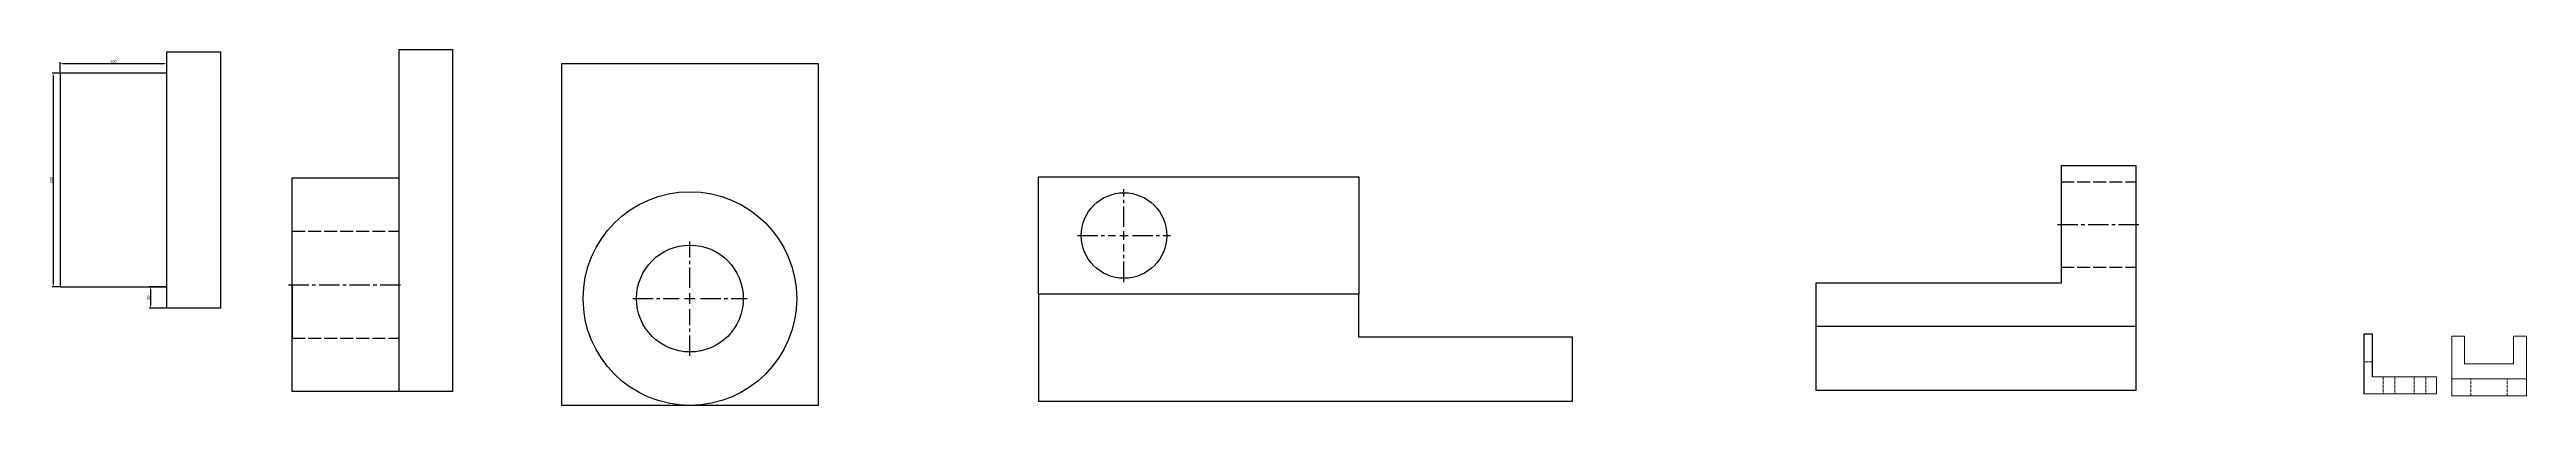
# Model space of a CAD drawing. Header units: millimetres. Extents: x 3344 to 5664, y 4091 to 4424.
import ezdxf

# ---------------------------------------------------------------- set-up
doc = ezdxf.new("R2010")
doc.units = ezdxf.units.MM
doc.linetypes.add('ACAD_ISO02W100', pattern=[15, 12, -3])
doc.linetypes.add('CENTER2', pattern=[28.575, 19.05, -3.175, 3.175, -3.175])
doc.layers.add('Dashed Line', color=7, linetype='ACAD_ISO02W100', plot=False)
doc.styles.get("Standard").update_dxf_attribs({"font": 'arial.ttf'})
doc.dimstyles.new('ISO-25', dxfattribs={"dimtxt": 2.5, "dimasz": 2.5, "dimexe": 1.25, "dimexo": 0.625, "dimtad": 1, "dimtxsty": 'Standard', "dimcen": 2.5, "dimadec": 0, "dimazin": 0, "dimtfac": 1, "dimtmove": 0, "dimatfit": 3, "dimfxl": 1, "dimarcsym": 0})

# ---------------------------------------------------------------- blocks, each defined once
blk = doc.blocks.new('*D1')
at = {"color": 0, "lineweight": -2, "transparency": 16777216}
for p, q in [((3354.1, 4402.4), (3354.1, 4412.3)), ((3356.6, 4411), (3451.6, 4411)), ((3454.1, 4402.4), (3454.1, 4412.3))]:
    blk.add_line(p, q, dxfattribs=at)
at = {"color": 0, "transparency": 16777216}
for points in [[(3356.6, 4411.5), (3356.6, 4410.6), (3354.1, 4411)], [(3451.6, 4411.5), (3451.6, 4410.6), (3454.1, 4411)]]:
    blk.add_solid(points, dxfattribs=at)
at = {"layer": 'Defpoints', "color": 0, "transparency": 16777216}
for p in [(3454.1, 4411), (3354.1, 4401.8), (3454.1, 4401.8)]:
    blk.add_point(p, dxfattribs=at)
at = {"color": 0, "transparency": 16777216, "insert": (3404.1, 4412.9), "char_height": 2.5, "attachment_point": 5}
blk.add_mtext('100', dxfattribs=at)
blk = doc.blocks.new('*D2')
at = {"color": 0, "lineweight": -2, "transparency": 16777216}
for p, q in [((3353.5, 4401.8), (3346.5, 4401.8)), ((3347.7, 4399.3), (3347.7, 4204.3)), ((3353.5, 4201.8), (3346.5, 4201.8))]:
    blk.add_line(p, q, dxfattribs=at)
at = {"color": 0, "transparency": 16777216}
for points in [[(3347.3, 4399.3), (3348.1, 4399.3), (3347.7, 4401.8)], [(3347.3, 4204.3), (3348.1, 4204.3), (3347.7, 4201.8)]]:
    blk.add_solid(points, dxfattribs=at)
at = {"layer": 'Defpoints', "color": 0, "transparency": 16777216}
for p in [(3354.1, 4401.8), (3347.7, 4201.8), (3354.1, 4201.8)]:
    blk.add_point(p, dxfattribs=at)
at = {"color": 0, "transparency": 16777216, "insert": (3345.8, 4301.8), "char_height": 2.5, "attachment_point": 5, "rotation": 90}
blk.add_mtext('200', dxfattribs=at)
blk = doc.blocks.new('*D3')
at = {"color": 0, "lineweight": -2, "transparency": 16777216}
for p, q in [((3453.5, 4201.8), (3437.4, 4201.8)), ((3438.6, 4199.3), (3438.6, 4184.3)), ((3453.5, 4181.8), (3437.4, 4181.8))]:
    blk.add_line(p, q, dxfattribs=at)
at = {"color": 0, "transparency": 16777216}
for points in [[(3438.2, 4199.3), (3439.1, 4199.3), (3438.6, 4201.8)], [(3438.2, 4184.3), (3439.1, 4184.3), (3438.6, 4181.8)]]:
    blk.add_solid(points, dxfattribs=at)
at = {"layer": 'Defpoints', "color": 0, "transparency": 16777216}
for p in [(3454.1, 4201.8), (3438.6, 4181.8), (3454.1, 4181.8)]:
    blk.add_point(p, dxfattribs=at)
at = {"color": 0, "transparency": 16777216, "insert": (3436.7, 4191.8), "char_height": 2.5, "attachment_point": 5, "rotation": 90}
blk.add_mtext('20', dxfattribs=at)
blk = doc.blocks.new('*U5')
at = {"layer": 'Dashed Line', "color": 0, "linetype": 'CENTER2', "transparency": 16777216}
blk.add_line((-53.5, 0), (53.5, 0), dxfattribs=at)
blk = doc.blocks.new('*U6')
at = {"layer": 'Dashed Line', "color": 0, "linetype": 'CENTER2', "transparency": 16777216}
for p, q in [((0, 10), (0, 53.5)), ((-53.5, 0), (-10, 0)), ((10, 0), (53.5, 0)), ((0, -53.5), (0, -10))]:
    blk.add_line(p, q, dxfattribs=at)
at = {"layer": 'Dashed Line', "color": 0, "linetype": 'Continuous', "transparency": 16777216}
for p, q in [((-5, 0), (5, 0)), ((0, -5), (0, 5))]:
    blk.add_line(p, q, dxfattribs=at)
blk = doc.blocks.new('*U7')
at = {"color": 0, "linetype": 'CENTER2', "transparency": 16777216}
for p, q in [((0, 8), (0, 43.5)), ((-43.5, 0), (-8, 0)), ((8, 0), (43.5, 0)), ((0, -43.5), (0, -8))]:
    blk.add_line(p, q, dxfattribs=at)
at = {"color": 0, "linetype": 'Continuous', "transparency": 16777216}
for p, q in [((-4, 0), (4, 0)), ((0, -4), (0, 4))]:
    blk.add_line(p, q, dxfattribs=at)
blk = doc.blocks.new('*U8')
at = {"layer": 'Dashed Line', "color": 0, "linetype": 'CENTER2', "transparency": 16777216}
blk.add_line((-38.5, 0), (38.5, 0), dxfattribs=at)

msp = doc.modelspace()

# ---------------------------------------------------------------- linework, layer by layer
for p, q in [((3454.099, 4421.812), (3504.099, 4421.812)), ((3454.099, 4181.812), (3454.099, 4421.812)), ((3504.099, 4421.812), (3504.099, 4181.812)), ((3671.447, 4103.933), (3671.447, 4423.933)), ((3671.447, 4423.933), (3721.447, 4423.933)), ((3721.447, 4423.933), (3721.447, 4103.933)), ((3823.835, 4410.935), (4063.835, 4410.935)), ((3823.835, 4090.935), (3823.835, 4410.935)), ((4063.835, 4410.935), (4063.835, 4090.935)), ((3454.099, 4401.812), (3354.099, 4401.812)), ((3354.099, 4401.812), (3354.099, 4201.812)), ((5298.051, 4315.202), (5228.051, 4315.202)), ((5228.051, 4315.202), (5228.051, 4205.202)), ((5298.051, 4105.202), (5298.051, 4315.202)), ((3571.447, 4203.933), (3571.447, 4303.933)), ((3571.447, 4303.933), (3671.447, 4303.933)), ((4270.308, 4194.933), (4270.308, 4304.933)), ((4270.308, 4304.933), (4570.308, 4304.933)), ((4570.308, 4304.933), (4570.308, 4194.933)), ((3354.099, 4201.812), (3454.099, 4201.812)), ((3571.447, 4103.933), (3571.447, 4203.933)), ((3571.447, 4203.933), (3571.447, 4153.933)), ((5228.051, 4205.202), (4998.051, 4205.202)), ((4998.051, 4205.202), (4998.051, 4105.202)), ((3504.099, 4181.812), (3454.099, 4181.812)), ((4570.308, 4194.933), (4270.308, 4194.933)), ((4270.308, 4194.933), (4270.308, 4094.933)), ((4570.308, 4154.933), (4570.308, 4194.933)), ((4770.308, 4154.933), (4570.308, 4154.933)), ((4770.308, 4094.933), (4770.308, 4154.933)), ((4998.051, 4165.202), (5298.051, 4165.202)), ((5519.497, 4157.639), (5511.497, 4157.639)), ((5511.497, 4157.639), (5511.497, 4101.639)), ((5519.497, 4117.639), (5519.497, 4157.639)), ((3671.447, 4103.933), (3571.447, 4103.933)), ((3721.447, 4103.933), (3671.447, 4103.933)), ((4063.835, 4090.935), (3823.835, 4090.935)), ((4270.308, 4094.933), (4770.308, 4094.933)), ((4998.051, 4105.202), (5298.051, 4105.202))]:
    msp.add_line(p, q)
at = {"lineweight": 5, "ltscale": 0.25}
for p, q in [((5593.655, 4155.848), (5593.655, 4099.848)), ((5605.655, 4155.848), (5593.655, 4155.848)), ((5605.655, 4129.848), (5605.655, 4155.848)), ((5605.655, 4155.848), (5605.655, 4153.848)), ((5663.655, 4155.848), (5651.655, 4155.848)), ((5651.655, 4155.848), (5651.655, 4129.848)), ((5663.655, 4099.848), (5663.655, 4155.848)), ((5651.655, 4129.848), (5605.655, 4129.848)), ((5579.497, 4117.639), (5519.497, 4117.639)), ((5579.497, 4101.639), (5579.497, 4117.639)), ((5663.655, 4115.848), (5593.655, 4115.848)), ((5511.497, 4101.639), (5579.497, 4101.639)), ((5593.655, 4099.848), (5663.655, 4099.848))]:
    msp.add_line(p, q, dxfattribs=at)
for centre, radius in [((3943.835, 4190.935), 100), ((4350.308, 4249.933), 40), ((3943.835, 4190.935), 50)]:
    msp.add_circle(centre, radius)
at = {"layer": 'Dashed Line'}
for p, q in [((5228.051, 4300.202), (5298.051, 4300.202)), ((3571.447, 4253.933), (3671.447, 4253.933)), ((5228.051, 4220.202), (5298.051, 4220.202)), ((3571.447, 4153.933), (3671.447, 4153.933))]:
    msp.add_line(p, q, dxfattribs=at)
at = {"layer": 'Dashed Line', "lineweight": 5, "ltscale": 0.25}
for p, q in [((5519.497, 4131.639), (5511.497, 4131.639)), ((5529.497, 4117.639), (5529.497, 4101.639)), ((5540.497, 4117.639), (5540.497, 4101.639)), ((5558.497, 4117.639), (5558.497, 4101.639)), ((5569.497, 4117.639), (5569.497, 4101.639)), ((5611.655, 4099.848), (5611.655, 4115.848)), ((5645.655, 4099.848), (5645.655, 4115.848))]:
    msp.add_line(p, q, dxfattribs=at)

# ---------------------------------------------------------------- block references
at = {"linetype": 'CENTER2'}
msp.add_blockref('*U7', (4350.308, 4249.933), dxfattribs=at)
at = {"layer": 'Dashed Line', "linetype": 'CENTER2'}
for name, p in [('*U8', (5263.051, 4260.202)), ('*U6', (3943.835, 4190.935)), ('*U5', (3621.447, 4203.933))]:
    msp.add_blockref(name, p, dxfattribs=at)

# ---------------------------------------------------------------- dimensions: what is measured, and where the dimension line sits
dim = msp.add_linear_dim(base=(3454.099, 4411.046), p1=(3354.099, 4401.812), p2=(3454.099, 4401.812), dimstyle='ISO-25')
dim.commit()
dim.dimension.update_dxf_attribs({"geometry": '*D1', "text_midpoint": (3404.099, 4412.947)})
for base, p1, p2, picture, middle in [((3347.7, 4201.812), (3354.099, 4401.812), (3354.099, 4201.812), '*D2', (3345.799, 4301.812)), ((3438.647, 4181.812), (3454.099, 4201.812), (3454.099, 4181.812), '*D3', (3436.746, 4191.812))]:
    dim = msp.add_linear_dim(base=base, p1=p1, p2=p2, angle=90, dimstyle='ISO-25')
    dim.commit()
    dim.dimension.update_dxf_attribs({"geometry": picture, "text_midpoint": middle})

doc.saveas('drawing.dxf')
